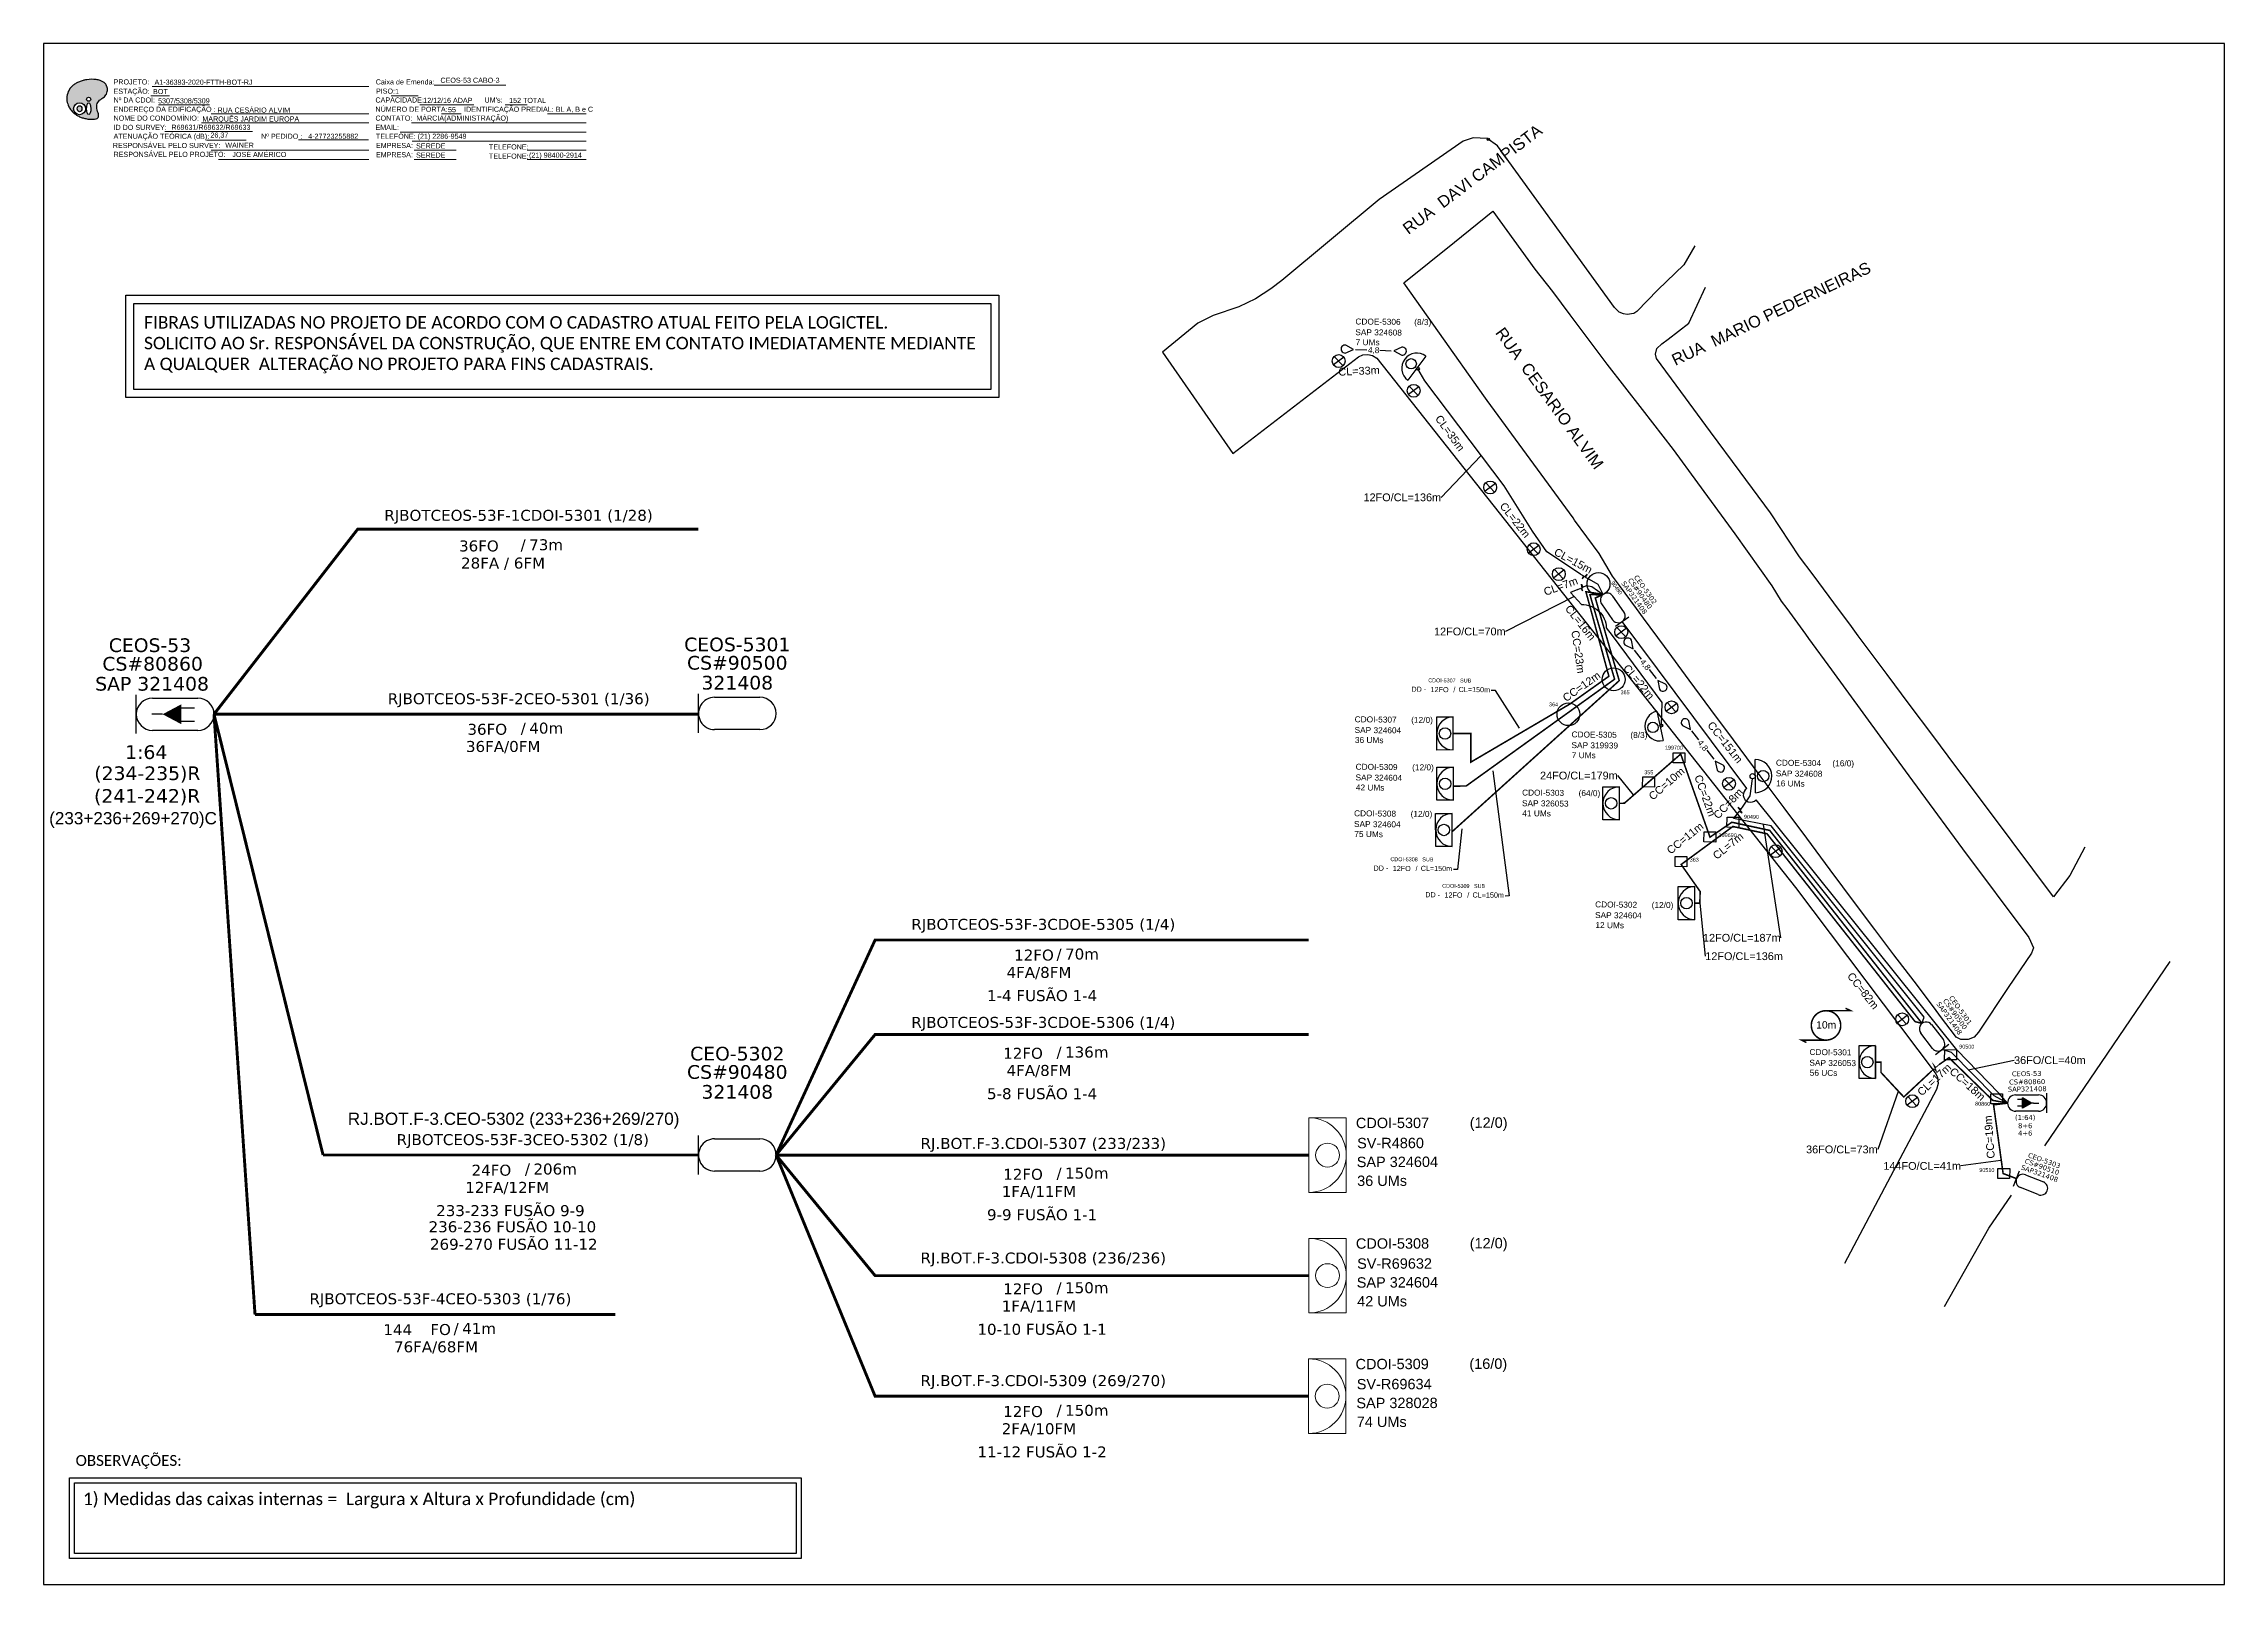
# Model space of a CAD drawing. Header units: millimetres. Extents: x 685560 to 956314, y 7459598 to 7518998.
# Drawn here: x 685560 to 769660, y 7459598 to 7518998 of the extents above; entities that cross this region are included whole.
import ezdxf
from ezdxf.enums import TextEntityAlignment as Align

# ---------------------------------------------------------------- set-up
doc = ezdxf.new("R2010")
doc.units = ezdxf.units.MM
doc.header["$LTSCALE"] = 3
doc.linetypes.add('DIVIDE', pattern=[1.25, 0.5, -0.25, 0, -0.25, 0, -0.25])
for name, color, linetype, lineweight in [("20.0-LEGENDA DOS CDO'S", 1, 'Continuous', 0), ('20.1-CDO_INTERIOR', 1, 'Continuous', 0), ('20.2-CDO_POSTE', 1, 'Continuous', 5), ('40.1-ETIQUETAS', 1, 'Continuous', 20), ('Texto_Cabos', 1, 'Continuous', 20)]:
    doc.layers.add(name, color=color, linetype=linetype, lineweight=lineweight)
for name, color, linetype in [('20.4-CEOS', 1, 'Continuous'), ('CAP a Instalar', 1, 'Continuous'), ('CD a instalar', 1, 'Continuous'), ('CDO_POSTE', 1, 'Continuous'), ('CDOI', 1, 'Continuous'), ('CEO', 1, 'Continuous'), ('EXTRA', 50, 'Continuous'), ('label_cabos', 7, 'Continuous'), ('LAYOUT', 7, 'Continuous'), ('Legenda', 1, 'Continuous'), ('LEGENDAS_INFRAESTRUTURAS', 7, 'Continuous'), ('MUB_DIVISA', 7, 'Continuous'), ('MUB_QUADRAS', 253, 'Continuous'), ('NOS_DE_INFRAESTRUTURA', 7, 'Continuous'), ('SEGMENTO_texto', 253, 'Continuous'), ('SUBIDA_LATERAL', 5, 'Continuous')]:
    doc.layers.add(name, color=color, linetype=linetype)
doc.styles.add('ARIAL', font='arial.ttf')
doc.styles.add('siredit', font='verdana.ttf')
doc.styles.get("Standard").update_dxf_attribs({"font": 'arial.ttf'})
doc.styles.add('WMF-Calibri0', font='calibri.ttf')
doc.linetypes.add('FENCELINE1', pattern='A,0.25,-0.1,[133,ltypeshp.shx,S=0.1,R=0,X=-0.1,Y=0],-0.1,1', length=1.45)
doc.dimstyles.new('CC', dxfattribs={"dimtxt": 1, "dimasz": 2, "dimexe": 0.18, "dimexo": 0.0625, "dimgap": 0.09, "dimtad": 0, "dimdec": 0, "dimrnd": 1, "dimzin": 0, "dimdsep": 46, "dimtxsty": 'siredit', "dimblk": 'NONE', "dimcen": 0, "dimse1": 1, "dimse2": 1, "dimsd1": 1, "dimsd2": 1, "dimclrt": 7, "dimadec": 0, "dimazin": 0, "dimtfac": 1, "dimtdec": 0, "dimtofl": 0, "dimtmove": 0, "dimatfit": 3, "dimfxl": 1, "dimtolj": 1, "dimtzin": 0, "dimarcsym": 0})
doc.dimstyles.new('ISO-25', dxfattribs={"dimtxt": 2.5, "dimasz": 2.5, "dimexe": 1.25, "dimexo": 0.625, "dimtad": 1, "dimtxsty": 'Standard', "dimcen": 2.5, "dimadec": 0, "dimazin": 0, "dimtfac": 1, "dimtmove": 0, "dimatfit": 3, "dimfxl": 1, "dimarcsym": 0})

# ---------------------------------------------------------------- blocks, each defined once
blk = doc.blocks.new('DV')
at = {"linetype": 'Continuous'}
blk.add_circle((0, 0), 0.00000275, dxfattribs=at)
blk = doc.blocks.new('MHMZ')
at = {"color": 5}
blk.add_lwpolyline([(-0.000013, -0.0000119), (-0.000013, 0.0000115), (0.0000143, 0.0000115), (0.0000143, -0.0000119)], close=True, dxfattribs=at)
blk = doc.blocks.new('OI')
h = blk.add_hatch(color=40)
edge = h.paths.add_edge_path()
edge.add_spline(control_points=[(4.35, -0.67), (3.92, -0.99), (3.26, -1.5), (2.81, -2.59), (2.9, -3.5), (3.06, -4.27), (3.31, -4.85), (3.37, -5.39), (3.4, -5.88), (3.2, -6.4), (2.54, -6.61), (1.65, -6.63), (0.55, -6.67), (-0.56, -6.42), (-1.61, -6.14), (-2.77, -5.61), (-3.92, -4.77), (-4.89, -3.7), (-5.34, -2.65), (-5.6, -1.94), (-5.85, -0.96), (-5.71, 0.47), (-5.1, 2.02), (-4.14, 3.02), (-3.3, 3.61), (-2.37, 4.16), (-1.36, 4.44), (-0.56, 4.7), (0.79, 4.85), (2.24, 4.97), (3.79, 4.57), (4.67, 4.21), (5.44, 3.65), (5.76, 2.99), (6.03, 2.21), (6.01, 1.46), (5.72, 0.64), (5.31, 0.08), (4.88, -0.38), (4.51, -0.55), (4.35, -0.67)], knot_values=[0, 0, 0, 0, 1.60434, 2.417191, 3.427595, 4.282808, 4.776746, 5.304182, 5.888771, 6.258406, 6.858137, 7.79129, 8.986195, 10.124242, 11.187857, 12.242908, 13.953784, 15.414161, 16.515391, 17.349188, 17.675853, 19.552021, 21.515531, 22.568638, 23.63245, 24.621084, 25.782718, 26.745347, 27.142653, 29.870543, 31.004649, 31.921532, 32.709589, 33.801391, 34.042471, 35.192333, 35.971461, 36.628871, 37.254359, 37.836911, 37.836911, 37.836911, 37.836911], degree=3, periodic=0)
h.paths.add_polyline_path([(1.13, -0.87, -1), (-0.04, -0.87, -1)], flags=16)
edge = h.paths.add_edge_path(flags=16)
edge.add_ellipse((0.56, -3.59), major_axis=(-0.02, 1.71), ratio=0.361305, start_angle=0, end_angle=360)
h.paths.add_polyline_path([(-0.36, -3.62, -1), (-3.8, -3.62, -1)], flags=16)
edge = h.paths.add_edge_path(flags=0)
edge.add_ellipse((-2.08, -3.62), major_axis=(0, 0.885), ratio=0.758294, start_angle=0, end_angle=360)
at = {"color": 40}
for centre, radius in [((-2.08, -3.62), 1.72), ((0.54, -0.87), 0.587)]:
    blk.add_circle(centre, radius, dxfattribs=at)
blk.add_ellipse((-2.08, -3.62), major_axis=(0, 0.885), ratio=0.758294, start_param=-3.141592653589792, end_param=3.141592653589792, dxfattribs=at)
blk.add_ellipse((0.56, -3.59), major_axis=(-0.02, 1.71), ratio=0.361305, dxfattribs=at)
at = {"color": 40, "start_tangent": (-0.800898, -0.598801), "end_tangent": (-0.800898, -0.598801)}
blk.add_spline([(4.35, -0.67), (3.2, -1.78), (2.9, -2.54), (2.92, -3.55), (3.12, -4.38), (3.28, -4.85), (3.37, -5.37), (3.35, -5.95), (3.2, -6.29), (2.66, -6.55), (1.73, -6.63), (0.54, -6.62), (-0.58, -6.41), (-1.6, -6.11), (-2.56, -5.67), (-3.95, -4.67), (-4.89, -3.56), (-5.37, -2.56), (-5.64, -1.78), (-5.72, -1.46), (-5.63, 0.42), (-4.84, 2.22), (-4.13, 2.99), (-3.27, 3.62), (-2.4, 4.09), (-1.3, 4.47), (-0.37, 4.72), (0.02, 4.77), (2.75, 4.8), (3.85, 4.53), (4.69, 4.16), (5.31, 3.68), (5.85, 2.73), (5.93, 2.5), (5.94, 1.35), (5.67, 0.62), (5.29, 0.08), (4.84, -0.36), (4.35, -0.67)], degree=3, dxfattribs=at)
blk = doc.blocks.new('CEOS_RP_CT_DRT')
at = {"layer": '20.4-CEOS', "color": 0}
for p, q in [((-4.54, 1.19), (-1.19, 1.19)), ((-1.19, -1.19), (-4.54, -1.19))]:
    blk.add_line(p, q, dxfattribs=at)
for points in [[(-5.73, -1.43), (-5.73, 1.44)], [(-3.79, 0), (-4.59, 0)], [(-2.47, 0.48), (-1.45, 0.48)], [(-2.47, -0.52), (-1.45, -0.52)]]:
    blk.add_lwpolyline(points, dxfattribs=at)
blk.add_lwpolyline([(-3.79, 0, 0, 1.47, 0), (-2.41, 0, 1.47, 1.47, 0)], format="xyseb", dxfattribs=at)
for centre, start, end in [((-4.54, 0), 90, 270), ((-1.19, 0), 270, 90)]:
    blk.add_arc(centre, 1.19, start, end, dxfattribs=at)
at = {"layer": '20.4-CEOS', "color": 7, "style": 'siredit'}
for tag, p in [('Nº_DA_CEOS', (-2.86, 5.6)), ('LOCAL', (-2.86, 4.24)), ('SAP', (-2.86, 2.78)), ('RACIO_SPLITAGEM', (-2.86, -1.88)), ('FIBRAS_SPLITTER', (-2.86, -3.58)), ('RESERVA_FINAIS', (-2.86, -6.39)), ('FIBRAS_TOP_C', (-2.86, -5.08))]:
    blk.add_attdef(tag, text='', height=1.01, dxfattribs=at).set_placement(p, align=Align.TOP_CENTER)
blk = doc.blocks.new('ETIQUETA_RS5F')
at = {"layer": '40.1-ETIQUETAS', "color": 0, "style": 'siredit'}
blk.add_text('/', height=1.5, dxfattribs=at).set_placement((1.58, -1.95), align=Align.MIDDLE_RIGHT)
for tag, p in [('ETIQUETA_R_PRIMARIA', (1.21, 4.1)), ('ETIQUETA_R_SECUNDARIA', (1.21, 2.1)), ('F_ATIVAS/F_MORTAS', (1.14, -4.24))]:
    blk.add_attdef(tag, text='', height=1.5, dxfattribs=at).set_placement(p, align=Align.MIDDLE_CENTER)
for tag, p in [('TIPO_CABO', (-6.58, -2.12)), ('CAP_CABO', (0.4, -2.09))]:
    blk.add_attdef(tag, text='', height=1.5, dxfattribs=at).set_placement(p, align=Align.MIDDLE_RIGHT)
blk.add_attdef('METROS', text='', height=1.5, dxfattribs=at).set_placement((2.14, -1.95), align=Align.MIDDLE_LEFT)
for tag, p in [('FUSÃO_1', (0.85, -8.39)), ('FUSÃO_2', (0.85, -10.6)), ('FUSÃO_3', (0.85, -12.93)), ('FUSÃO_4', (0.85, -15.14)), ('FUSÃO_5', (0.85, -17.16))]:
    blk.add_attdef(tag, text='', height=1.5, dxfattribs=at).set_placement(p, align=Align.CENTER)
blk = doc.blocks.new('CDOE-TEXTO PADRÃO')
at = {"layer": "20.0-LEGENDA DOS CDO'S", "color": 0, "style": 'ARIAL'}
for tag, p in [('CDO_N', (0.49, 7.39)), ('CORDOALHA', (0.5, 4.33)), ('SAP', (0.51, 1.67)), ('SPLITER_1', (0.59, -0.91)), ('SPLITER_2', (0.6, -3.55)), ('(XX-XX_F)S', (0.54, -8.29)), ('(XX-XX_L)S', (0.55, -10.83)), ('UMS', (0.55, -13.15))]:
    blk.add_attdef(tag, p, '', height=1.7, rotation=0.118, dxfattribs=at)
blk.add_attdef('FIBRAS_UTILIZADAS', text='', height=1.7, rotation=0.118, dxfattribs=at).set_placement((19.77, 7.43), align=Align.CENTER)
blk = doc.blocks.new('CDOE_CT_POSTE')
at = {"layer": "20.0-LEGENDA DOS CDO'S", "color": 0, "style": 'ARIAL'}
for tag, p in [('CDO_N', (0.12, 5.25)), ('CORDOALHA', (0.12, 4.02)), ('SAP', (0.12, 2.96)), ('1:XX', (0.14, 1.23)), ('UMS', (0.14, 0.22))]:
    blk.add_attdef(tag, p, '', height=0.68, rotation=0.118, dxfattribs=at)
blk.add_attdef('FIBRAS_UTILIZADAS', text='', height=0.68, rotation=0.118, dxfattribs=at).set_placement((7.83, 5.26), align=Align.CENTER)
blk = doc.blocks.new('LEGENDA DOS CABOS')
at = {"layer": 'EXTRA', "style": 'siredit'}
for tag, p in [('ID', (4.6, 0.97)), ('XX', (9.03, 0.97))]:
    blk.add_attdef(tag, text='', height=0.48, rotation=359.69, dxfattribs=at).set_placement(p, align=Align.MIDDLE_CENTER)
at = {"layer": 'Legenda', "color": 7, "style": 'siredit'}
for tag, p in [('TIPO_CABO', (1.31, 0)), ('CABO', (4.69, -0.05)), ('/', (6.81, -0.05)), ('METROS', (10.03, -0.05))]:
    blk.add_attdef(tag, text='', height=0.8, rotation=359.69, dxfattribs=at).set_placement(p, align=Align.MIDDLE_CENTER)
blk = doc.blocks.new('_None')

msp = doc.modelspace()

# ---------------------------------------------------------------- hatches: boundary and pattern name
at = {"linetype": 'Continuous'}
msp.add_hatch(color=5, dxfattribs=at).paths.add_polyline_path([(761870, 7478360), (761870, 7477960), (762223, 7478154)])

# ---------------------------------------------------------------- linework, layer by layer
at = {"color": 7}
for p, q in [((738867, 7506953), (738171, 7506025)), ((747774, 7493261), (748014, 7492126))]:
    msp.add_line(p, q, dxfattribs=at)
for points in [[(685560, 7459598), (769660, 7459598), (769660, 7518998), (685560, 7518998)], [(686554, 7463708), (714779, 7463708), (714779, 7460591), (686554, 7460591)], [(686754, 7463508), (714579, 7463508), (714579, 7460791), (686754, 7460791)]]:
    msp.add_lwpolyline(points, close=True)
at = {"color": 7, "lineweight": 0}
for points in [[(689693, 7516981), (690413, 7516981)], [(689750, 7517342), (698107, 7517342)], [(698964, 7516986), (700007, 7516986)], [(700619, 7517396), (703384, 7517396)], [(689986, 7516644), (691954, 7516644)], [(692028, 7516288), (698107, 7516288)], [(700070, 7516644), (702148, 7516644)], [(700904, 7516288), (701668, 7516288)], [(703363, 7516644), (704206, 7516644)], [(704993, 7516288), (706484, 7516288)], [(690241, 7515608), (693614, 7515608)], [(691653, 7515945), (698107, 7515945)], [(691840, 7515282), (693374, 7515282)], [(695396, 7515283), (698091, 7515283)], [(699308, 7515589), (706487, 7515589)], [(699752, 7515945), (706487, 7515945)], [(699779, 7515233), (706487, 7515233)], [(692028, 7514891), (698107, 7514891)], [(692302, 7514535), (698107, 7514535)], [(699846, 7514891), (701474, 7514891)], [(699846, 7514535), (701474, 7514535)], [(704203, 7514891), (706487, 7514891)], [(704203, 7514535), (706487, 7514535)]]:
    msp.add_lwpolyline(points, dxfattribs=at)
at = {"color": 1, "linetype": 'Continuous'}
for points in [[(688727, 7509299), (722404, 7509299), (722404, 7505356), (688727, 7505356)], [(689041, 7508986), (722090, 7508986), (722090, 7505669), (689041, 7505669)]]:
    msp.add_lwpolyline(points, close=True, dxfattribs=at)
at = {"color": 7}
for points in [[(744722, 7497956), (744443, 7497839), (744864, 7497370, -0.420716), (745825, 7496472), (746054, 7496184), (747965, 7493600), (747946, 7492705), (747946, 7492705), (747946, 7492705)], [(745061, 7498109), (745262, 7498068), (745709, 7497765), (745709, 7497765, -0.875982), (745709, 7497765), (745709, 7497765), (745709, 7497765), (745709, 7497765), (745709, 7497765), (745709, 7497765)]]:
    msp.add_lwpolyline(points, format="xyb", dxfattribs=at)
at = {"linetype": 'Continuous'}
for points in [[(741544, 7494059), (741390, 7494058)], [(740083, 7487162), (739929, 7487160)], [(742078, 7486138), (741924, 7486137)]]:
    msp.add_lwpolyline(points, dxfattribs=at)
at = {"color": 5, "linetype": 'Continuous'}
for points in [[(761870, 7477960), (761870, 7478360)], [(762223, 7478154), (761870, 7478360)], [(762223, 7478154), (761870, 7477960)]]:
    msp.add_lwpolyline(points, dxfattribs=at)
at = {"color": 7}
for centre, radius in [((738299, 7506655), 200), ((738562, 7506457), 53.7), ((747624, 7492637), 200), ((747946, 7492705), 53.7)]:
    msp.add_circle(centre, radius, dxfattribs=at)
at = {"linetype": 'Continuous'}
for centre in [(745523, 7498165), (746109, 7494487), (744365, 7493145)]:
    msp.add_circle(centre, 441, dxfattribs=at)
at = {"color": 7}
for centre, start, end in [((738519, 7506489), 53.09901, 233.09901), ((747894, 7492694), 101.94241, 281.94241)]:
    msp.add_arc(centre, 580, start, end, dxfattribs=at)
at = {"layer": '20.1-CDO_INTERIOR', "color": 1, "lineweight": 18}
for points in [[(735794, 7477586), (735794, 7474711), (734357, 7474711), (734357, 7477586)], [(735794, 7472939), (735794, 7470064), (734357, 7470064), (734357, 7472939)], [(735781, 7468292), (735781, 7465416), (734343, 7465416), (734343, 7468292)]]:
    msp.add_lwpolyline(points, close=True, dxfattribs=at)
for centre in [(735076, 7476149), (735076, 7471501), (735062, 7466854)]:
    msp.add_circle(centre, 460, dxfattribs=at)
for centre in [(734357, 7476149), (734357, 7471501), (734343, 7466854)]:
    msp.add_arc(centre, 1438, 270, 90, dxfattribs=at)
at = {"layer": '20.4-CEOS', "color": 7}
for p, q in [((710813, 7492423), (710813, 7493926)), ((711437, 7493797), (713185, 7493797)), ((713185, 7492551), (711437, 7492551))]:
    msp.add_line(p, q, dxfattribs=at)
at = {"layer": '20.4-CEOS', "color": 5}
for p, q in [((761611, 7478468), (762492, 7478468)), ((761870, 7478291), (761680, 7478291)), ((762806, 7478533), (762806, 7477775)), ((762492, 7477840), (761611, 7477840)), ((761870, 7478029), (761680, 7478029)), ((762295, 7478154), (762223, 7478154)), ((762295, 7478154), (762507, 7478154)), ((710813, 7475401), (710813, 7476904)), ((711437, 7476776), (713185, 7476776)), ((713185, 7475530), (711437, 7475530))]:
    msp.add_line(p, q, dxfattribs=at)
at = {"layer": '20.4-CEOS', "color": 7}
for centre, start_param, end_param in [((711437, 7493174), 0.00656, 3.148153), ((713185, 7493174), 3.148153, 6.289745)]:
    msp.add_ellipse(centre, major_axis=(4, 623), ratio=1, start_param=start_param, end_param=end_param, dxfattribs=at)
at = {"layer": '20.4-CEOS', "color": 5}
for centre, major_axis, start_param, end_param in [((761611, 7478154), (-1, -314), 3.145711, 6.287303), ((762492, 7478154), (-4, -314), 0.012071, 3.153663), ((711437, 7476153), (4, 623), 0.00656, 3.148153), ((713185, 7476153), (4, 623), 3.148153, 6.289745)]:
    msp.add_ellipse(centre, major_axis=major_axis, ratio=1, start_param=start_param, end_param=end_param, dxfattribs=at)
at = {"layer": 'CAP a Instalar', "color": 7, "linetype": 'FENCELINE1', "ltscale": 0.05}
msp.add_lwpolyline([(744831, 7498547), (743527, 7499405), (742982, 7500205), (741884, 7501952), (738821, 7505996), (738562, 7506457), (738562, 7506457), (738562, 7506457)], dxfattribs=at)
at = {"layer": 'CAP a Instalar', "color": 8, "ltscale": 8, "const_width": 113}
msp.add_lwpolyline([(692131, 7493146), (697670, 7500276), (710813, 7500276)], dxfattribs=at)
at = {"layer": 'CAP a Instalar', "color": 5, "ltscale": 8, "const_width": 113}
for points in [[(692131, 7493146), (696337, 7476153)], [(696337, 7476153), (710813, 7476153)]]:
    msp.add_lwpolyline(points, dxfattribs=at)
at = {"layer": 'CAP a Instalar', "color": 7, "ltscale": 8, "const_width": 113}
for points in [[(692131, 7493146), (693713, 7470002)], [(692131, 7493146), (710814, 7493146)], [(713808, 7476153), (717626, 7484441), (734350, 7484441)], [(713808, 7476153), (717626, 7480796), (734350, 7480796)], [(693713, 7470002), (693713, 7470002), (707611, 7470002)]]:
    msp.add_lwpolyline(points, dxfattribs=at)
at = {"layer": 'CAP a Instalar', "color": 7}
for points in [[(751099, 7489603), (751375, 7490004), (751467, 7490656), (751467, 7490656), (751467, 7490656)], [(757999, 7481225), (758077, 7481464), (752187, 7488837), (750734, 7489121), (750879, 7489303)], [(761297, 7478151), (760786, 7478430), (759132, 7480109), (758775, 7480214), (758775, 7480214), (758775, 7480214)]]:
    msp.add_lwpolyline(points, dxfattribs=at)
at = {"layer": 'CAP a Instalar', "color": 1, "ltscale": 8, "const_width": 113}
for points in [[(713808, 7476149), (734350, 7476149)], [(713808, 7476149), (717626, 7471501), (734350, 7471501)], [(713808, 7476149), (717626, 7466854), (734350, 7466854)]]:
    msp.add_lwpolyline(points, dxfattribs=at)
at = {"layer": 'CD a instalar', "color": 5}
for p, q in [((751250, 7490287), (746437, 7496718)), ((759347, 7480211), (751602, 7489846)), ((760962, 7478530), (759347, 7480211)), ((761297, 7478151), (760962, 7478530)), ((761297, 7478151), (761297, 7478151)), ((761297, 7478151), (761297, 7478151))]:
    msp.add_line(p, q, dxfattribs=at)
at = {"layer": 'CD a instalar', "color": 7}
msp.add_line((758403, 7480263), (757950, 7480853), dxfattribs=at)
at = {"layer": 'CD a instalar', "const_width": 60}
for points in [[(745709, 7497765), (745400, 7497626), (746323, 7494439), (739865, 7488605), (739865, 7488605), (739865, 7488605), (739865, 7488605)], [(745709, 7497765), (745038, 7497867), (745924, 7494608), (744419, 7493538), (740597, 7491296), (740597, 7492403), (739922, 7492403), (739922, 7492403), (739922, 7492403)], [(745709, 7497765), (745194, 7497751), (746144, 7494495), (740420, 7490378), (739922, 7490373), (739922, 7490373), (739922, 7490373)]]:
    msp.add_lwpolyline(points, dxfattribs=at)
at = {"layer": 'CD a instalar', "color": 7}
msp.add_lwpolyline([(745709, 7497765), (745516, 7498142), (745173, 7498336), (745173, 7498336), (745173, 7498336), (745173, 7498336), (745173, 7498336), (745173, 7498336), (745173, 7498336)], dxfattribs=at)
at = {"layer": 'CD a instalar', "color": 7, "const_width": 60}
msp.add_lwpolyline([(761297, 7478151), (760759, 7478086), (761127, 7475437), (761127, 7475437), (761644, 7475242), (761644, 7475242), (761644, 7475242)], dxfattribs=at)
at = {"layer": 'CD a instalar', "color": 5}
msp.add_arc((751391, 7490038), 286, 119.59271, 317.79709, dxfattribs=at)
at = {"layer": 'CD a instalar', "color": 7}
msp.add_arc((758160, 7481015), 265, 37.54283, 217.54283, dxfattribs=at)
at = {"layer": 'CDO_POSTE', "color": 7}
msp.add_lwpolyline([(751577, 7490120), (751560, 7491395)], dxfattribs=at)
for centre, radius in [((751467, 7490756), 99.8), ((751871, 7490761), 220)]:
    msp.add_circle(centre, radius, dxfattribs=at)
msp.add_arc((751568, 7490758), 638, 270.73661, 90.73661, dxfattribs=at)
at = {"layer": 'CDOI'}
for p, q in [((739285, 7493040), (739922, 7493041)), ((739285, 7491765), (739285, 7493040)), ((739923, 7491766), (739285, 7491765)), ((739289, 7491101), (739927, 7491102)), ((739290, 7489826), (739289, 7491101)), ((739243, 7489320), (739881, 7489321)), ((739244, 7488045), (739243, 7489320)), ((739927, 7489827), (739290, 7489826)), ((739881, 7488046), (739244, 7488045))]:
    msp.add_line(p, q, dxfattribs=at)
at = {"layer": 'CDOI', "color": 8}
for p, q in [((745694, 7490348), (746331, 7490349)), ((745694, 7489073), (745694, 7490348)), ((746332, 7489074), (745694, 7489073)), ((748599, 7485224), (748598, 7486499)), ((748598, 7486499), (749236, 7486499)), ((749236, 7485224), (748599, 7485224)), ((755572, 7479096), (755571, 7480371)), ((756209, 7479096), (755572, 7479096))]:
    msp.add_line(p, q, dxfattribs=at)
at = {"layer": 'CDOI', "color": 7}
msp.add_line((755571, 7480371), (756209, 7480371), dxfattribs=at)
at = {"layer": 'CDOI'}
for points in [[(739923, 7491766), (739922, 7493041)], [(739927, 7489827), (739927, 7491102)], [(739881, 7488046), (739881, 7489321)]]:
    msp.add_lwpolyline(points, dxfattribs=at)
at = {"layer": 'CDOI', "color": 8, "const_width": 60}
for points in [[(757999, 7481225), (757999, 7481225), (757999, 7481225), (752126, 7488666), (750668, 7488980), (749823, 7488406), (748694, 7491609), (746519, 7489712), (746519, 7489712), (746332, 7489711), (746332, 7489711), (746332, 7489711)], [(757999, 7481225), (757733, 7481292), (752024, 7488535), (750704, 7488817), (748711, 7487352), (749443, 7486311), (749432, 7485862), (749236, 7485862), (749236, 7485862), (749236, 7485862)], [(754297, 7481715), (755242, 7481715), (755053, 7481809)], [(754297, 7480581), (753352, 7480581), (753541, 7480486)], [(756209, 7479096), (756209, 7480371)], [(761297, 7478151), (760727, 7478258), (759040, 7479902), (758671, 7479647), (758671, 7479647), (758671, 7479647)], [(758365, 7479386), (757296, 7478389), (756417, 7479334), (756417, 7479734), (756209, 7479734), (756209, 7479734), (756209, 7479734)]]:
    msp.add_lwpolyline(points, dxfattribs=at)
at = {"layer": 'CDOI', "color": 8}
for points in [[(746332, 7489074), (746331, 7490349)], [(749236, 7485224), (749236, 7486499)]]:
    msp.add_lwpolyline(points, dxfattribs=at)
at = {"layer": 'CDOI', "color": 8, "const_width": 60}
msp.add_lwpolyline([(754297, 7481715, 1.000012), (754297, 7480581, 0.999978)], format="xyb", close=True, dxfattribs=at)
at = {"layer": 'CDOI'}
for centre in [(739604, 7492403), (739608, 7490464), (739562, 7488683)]:
    msp.add_circle(centre, 220, dxfattribs=at)
at = {"layer": 'CDOI', "color": 8}
for centre in [(746013, 7489711), (748917, 7485862), (755890, 7479733)]:
    msp.add_circle(centre, 220, dxfattribs=at)
at = {"layer": 'CDOI'}
for centre in [(739922, 7492403), (739927, 7490464), (739881, 7488683)]:
    msp.add_arc(centre, 637, 90.02759, 270.02759, dxfattribs=at)
at = {"layer": 'CDOI', "color": 8}
for centre in [(746332, 7489711), (749236, 7485862), (756209, 7479734)]:
    msp.add_arc(centre, 637, 90.02759, 270.02759, dxfattribs=at)
at = {"layer": 'CEO', "color": 5}
for p, q in [((746503, 7497087), (746079, 7497698)), ((745643, 7497396), (746067, 7496784))]:
    msp.add_line(p, q, dxfattribs=at)
at = {"layer": 'CEO', "color": 7}
for p, q in [((758371, 7481177), (758824, 7480586)), ((762484, 7474623), (761793, 7474898)), ((761989, 7475391), (762680, 7475116))]:
    msp.add_line(p, q, dxfattribs=at)
at = {"layer": 'CEO', "color": 5}
msp.add_lwpolyline([(746174, 7496535), (746699, 7496900)], dxfattribs=at)
at = {"layer": 'CEO', "color": 7}
for points in [[(759029, 7480409), (758522, 7480019)], [(761526, 7474945), (761762, 7475540)]]:
    msp.add_lwpolyline(points, dxfattribs=at)
at = {"layer": 'CEO', "color": 5}
for centre, start, end in [((745861, 7497547), 34.78287, 214.78287), ((746285, 7496936), 214.78287, 34.78287)]:
    msp.add_arc(centre, 265, start, end, dxfattribs=at)
at = {"layer": 'CEO', "color": 7}
for centre, start, end in [((758614, 7480425), 217.54283, 37.54283), ((761891, 7475144), 68.3324, 248.3324), ((762582, 7474869), 248.3324, 68.3324)]:
    msp.add_arc(centre, 265, start, end, dxfattribs=at)
at = {"layer": 'LAYOUT'}
for points in [[(736077, 7507211), (735784, 7507372, 1.175638), (735760, 7507069), (736077, 7507211)], [(737630, 7507160), (737935, 7506992, 1.175638), (737935, 7507296), (737630, 7507160)], [(746854, 7495669), (746790, 7495997, 1.175638), (746541, 7495821), (746854, 7495669)], [(747813, 7494446), (747879, 7494105, 1.175638), (748113, 7494300), (747813, 7494446)], [(749070, 7492556), (749006, 7492884, 1.175638), (748758, 7492707), (749070, 7492556)], [(750029, 7491332), (750096, 7490991, 1.175638), (750329, 7491186), (750029, 7491332)]]:
    msp.add_lwpolyline(points, format="xyb", dxfattribs=at)
for points in [[(736148, 7507208), (736585, 7507193)], [(737095, 7507177), (737532, 7507161)], [(746898, 7495613), (747167, 7495268)], [(747482, 7494867), (747751, 7494522)], [(749114, 7492499), (749383, 7492154)], [(749698, 7491753), (749967, 7491408)]]:
    msp.add_lwpolyline(points, dxfattribs=at)
at = {"layer": 'MUB_QUADRAS', "linetype": 'Continuous'}
for points in [[(749234, 7511199), (748809, 7510464), (747816, 7509510), (747001, 7508668), (746883, 7508593), (746626, 7508550), (746486, 7508582), (746315, 7508647), (746143, 7508829), (741627, 7515054), (741236, 7515335), (740691, 7515362), (740304, 7515238), (737064, 7512986), (733314, 7509860), (732892, 7509539), (732294, 7509162), (731659, 7508852), (730665, 7508511), (730068, 7508225), (728715, 7507106), (731427, 7503198), (736266, 7506927), (736440, 7506999), (736627, 7507014), (736809, 7506971), (736969, 7506872), (753126, 7486470), (758505, 7479323), (758593, 7479158), (758623, 7478909), (758556, 7478681), (755005, 7471973)], [(744545, 7500713), (741234, 7505243), (741103, 7505426), (739394, 7507836), (738010, 7509774), (739965, 7511349), (741447, 7512543), (743066, 7510298), (743755, 7509439), (744423, 7508541), (745847, 7506639), (747210, 7504896), (748406, 7503353), (749344, 7502063), (750787, 7500099), (752209, 7498093), (752569, 7497506), (752782, 7497215), (753500, 7496232), (753623, 7496066), (754510, 7494854), (756379, 7492298), (757495, 7490774), (758598, 7489266), (759557, 7487955), (762113, 7484533), (762293, 7484138), (762218, 7483932), (761324, 7482614), (760181, 7480892), (760013, 7480700), (759785, 7480599), (759502, 7480605), (759314, 7480701), (759208, 7480841), (758795, 7481393), (758398, 7481915), (757696, 7482852), (756907, 7483872), (756178, 7484849), (755438, 7485840), (754463, 7487147), (753556, 7488365), (752686, 7489530), (751757, 7490775), (750729, 7492155), (749851, 7493333), (749023, 7494459), (748072, 7495752), (747262, 7496853), (746987, 7497227), (746339, 7498109), (746069, 7498467), (745552, 7499337), (744603, 7500629), (744545, 7500713)], [(759551, 7490808), (759310, 7491130), (758413, 7492328), (757507, 7493539), (756656, 7494676), (755698, 7495956), (755542, 7496169), (755210, 7496616), (754816, 7497150), (753799, 7498525), (753277, 7499214), (752158, 7500906), (750990, 7502487), (749847, 7504035), (748704, 7505583), (747760, 7506858), (747718, 7507024), (747768, 7507249), (747966, 7507425), (748209, 7507600), (749004, 7508218), (749647, 7509609)], [(764276, 7488014), (763702, 7486931), (763070, 7486102), (761477, 7488234), (760409, 7489660), (759551, 7490808)], [(762738, 7476508), (767571, 7483613)], [(758869, 7470316), (760582, 7473335), (761446, 7474608)]]:
    msp.add_lwpolyline(points, dxfattribs=at)
at = {"layer": 'NOS_DE_INFRAESTRUTURA', "color": 1}
for points in [[(735704, 7506907), (735306, 7506610)], [(735335, 7506939), (735675, 7506578)], [(738595, 7505762), (738197, 7505465)], [(738226, 7505794), (738567, 7505433)], [(741546, 7502036), (741149, 7501739)], [(741177, 7502068), (741518, 7501707)], [(743219, 7499654), (742822, 7499357)], [(742850, 7499686), (743191, 7499325)], [(744192, 7498694), (743795, 7498397)], [(743823, 7498726), (744164, 7498365)], [(746600, 7496459), (746202, 7496162)], [(746231, 7496491), (746572, 7496130)], [(748539, 7493561), (748141, 7493264)], [(748170, 7493593), (748510, 7493231)], [(750757, 7490611), (750359, 7490314)], [(750388, 7490643), (750728, 7490282)], [(752556, 7488013), (752159, 7487716)], [(752187, 7488045), (752528, 7487684)], [(757064, 7481561), (757404, 7481200)], [(757433, 7481529), (757035, 7481232)], [(757821, 7478374), (757424, 7478076)], [(757452, 7478406), (757793, 7478044)]]:
    msp.add_lwpolyline(points, dxfattribs=at)
for centre in [(735505, 7506759), (738396, 7505614), (741347, 7501887), (743021, 7499506), (743994, 7498546), (746401, 7496310), (748340, 7493412), (750558, 7490462), (752357, 7487864), (757234, 7481380), (757623, 7478225)]:
    msp.add_circle(centre, 248, dxfattribs=at)
at = {"layer": 'SUBIDA_LATERAL', "linetype": 'DIVIDE', "ltscale": 50000}
for points in [[(744831, 7498547), (744943, 7498480), (744893, 7498371), (745088, 7498545), (745015, 7498433), (745173, 7498336)], [(744722, 7497956), (744842, 7498008), (744901, 7497904), (744873, 7498164), (744922, 7498039), (745061, 7498109)], [(750879, 7489303), (750958, 7489407), (751060, 7489346), (750908, 7489558), (751012, 7489474), (751099, 7489603)]]:
    msp.add_lwpolyline(points, dxfattribs=at)
at = {"layer": 'SUBIDA_LATERAL', "linetype": 'DIVIDE', "ltscale": 50000, "const_width": 37.5}
msp.add_lwpolyline([(758365, 7479386), (758463, 7479472), (758551, 7479391), (758446, 7479630), (758530, 7479526), (758671, 7479647)], dxfattribs=at)

# ---------------------------------------------------------------- block references
at = {"color": 7, "xscale": 133.5316317715348, "yscale": 133.531631808728, "zscale": 133.5316317680364, "rotation": 0.1532895858424417}
msp.add_blockref('OI', (687224, 7516971), dxfattribs=at)
at = {"layer": "20.0-LEGENDA DOS CDO'S", "color": 7}
ref = msp.add_blockref('CDOE_CT_POSTE', (736088, 7506404), dxfattribs=dict(at, xscale=336.9599999974602, yscale=336.9600000120699, zscale=336.96, rotation=359.3512023950458))
ref.add_attrib('CDO_N', 'CDOE-5306', (736148, 7508172), dxfattribs={"color": 0, "height": 229.1, "rotation": 359.46919, "style": 'ARIAL', "width": 1})
ref.add_attrib('SAP', 'SAP 324608', (736144, 7507759), dxfattribs={"color": 0, "height": 229.1, "rotation": 359.46919, "style": 'ARIAL', "width": 1})
ref.add_attrib('UMS', '7 UMs', (736157, 7507374), dxfattribs={"color": 0, "height": 229.1, "rotation": 359.46919, "style": 'ARIAL', "width": 1})
ref.add_attrib('FIBRAS_UTILIZADAS', '(8/3)', dxfattribs={"color": 0, "height": 229.1, "rotation": 359.46919, "style": 'ARIAL', "width": 1}).set_placement((738745, 7508148), align=Align.CENTER)
at = {"layer": "20.0-LEGENDA DOS CDO'S", "color": 1}
ref = msp.add_blockref('CDOE_CT_POSTE', (736060, 7491068), dxfattribs=dict(at, xscale=336.9599999974602, yscale=336.9600000120699, zscale=336.96, rotation=359.3512023950458))
ref.add_attrib('CDO_N', 'CDOI-5307', (736120, 7492836), dxfattribs={"color": 0, "height": 229.1, "rotation": 359.46919, "style": 'ARIAL', "width": 1})
ref.add_attrib('SAP', 'SAP 324604', (736116, 7492423), dxfattribs={"color": 0, "height": 229.1, "rotation": 359.46919, "style": 'ARIAL', "width": 1})
ref.add_attrib('UMS', '36 UMs', (736129, 7492038), dxfattribs={"color": 0, "height": 229.1, "rotation": 359.46919, "style": 'ARIAL', "width": 1})
ref.add_attrib('FIBRAS_UTILIZADAS', '(12/0)', dxfattribs={"color": 0, "height": 229.1, "rotation": 359.46919, "style": 'ARIAL', "width": 1}).set_placement((738718, 7492812), align=Align.CENTER)
at = {"layer": "20.0-LEGENDA DOS CDO'S", "color": 7}
ref = msp.add_blockref('CDOE_CT_POSTE', (744423, 7490484), dxfattribs=dict(at, xscale=336.9599999974602, yscale=336.9600000120699, zscale=336.96, rotation=359.3512023950458))
ref.add_attrib('CDO_N', 'CDOE-5305', (744484, 7492252), dxfattribs={"color": 0, "height": 229.1, "rotation": 359.46919, "style": 'ARIAL', "width": 1})
ref.add_attrib('SAP', 'SAP 319939', (744480, 7491839), dxfattribs={"color": 0, "height": 229.1, "rotation": 359.46919, "style": 'ARIAL', "width": 1})
ref.add_attrib('UMS', '7 UMs', (744492, 7491454), dxfattribs={"color": 0, "height": 229.1, "rotation": 359.46919, "style": 'ARIAL', "width": 1})
ref.add_attrib('FIBRAS_UTILIZADAS', '(8/3)', dxfattribs={"color": 0, "height": 229.1, "rotation": 359.46919, "style": 'ARIAL', "width": 1}).set_placement((747081, 7492228), align=Align.CENTER)
at = {"layer": "20.0-LEGENDA DOS CDO'S", "color": 1}
ref = msp.add_blockref('CDOE_CT_POSTE', (736096, 7489239), dxfattribs=dict(at, xscale=336.9599999974602, yscale=336.9600000120699, zscale=336.96, rotation=359.3512023950458))
ref.add_attrib('CDO_N', 'CDOI-5309', (736156, 7491007), dxfattribs={"color": 0, "height": 229.1, "rotation": 359.46919, "style": 'ARIAL', "width": 1})
ref.add_attrib('SAP', 'SAP 324604', (736153, 7490594), dxfattribs={"color": 0, "height": 229.1, "rotation": 359.46919, "style": 'ARIAL', "width": 1})
ref.add_attrib('UMS', '42 UMs', (736165, 7490209), dxfattribs={"color": 0, "height": 229.1, "rotation": 359.46919, "style": 'ARIAL', "width": 1})
ref.add_attrib('FIBRAS_UTILIZADAS', '(12/0)', dxfattribs={"color": 0, "height": 229.1, "rotation": 359.46919, "style": 'ARIAL', "width": 1}).set_placement((738754, 7490983), align=Align.CENTER)
at = {"layer": "20.0-LEGENDA DOS CDO'S", "color": 7}
ref = msp.add_blockref('CDOE_CT_POSTE', (752303, 7489395), dxfattribs=dict(at, xscale=336.9599999974602, yscale=336.9600000120699, zscale=336.96, rotation=359.3512023950458))
ref.add_attrib('CDO_N', 'CDOE-5304', (752364, 7491162), dxfattribs={"color": 0, "height": 229.1, "rotation": 359.46919, "style": 'ARIAL', "width": 1})
ref.add_attrib('SAP', 'SAP 324608', (752360, 7490750), dxfattribs={"color": 0, "height": 229.1, "rotation": 359.46919, "style": 'ARIAL', "width": 1})
ref.add_attrib('UMS', '16 UMs', (752372, 7490365), dxfattribs={"color": 0, "height": 229.1, "rotation": 359.46919, "style": 'ARIAL', "width": 1})
ref.add_attrib('FIBRAS_UTILIZADAS', '(16/0)', dxfattribs={"color": 0, "height": 229.1, "rotation": 359.46919, "style": 'ARIAL', "width": 1}).set_placement((754961, 7491138), align=Align.CENTER)
at = {"layer": "20.0-LEGENDA DOS CDO'S", "color": 8}
ref = msp.add_blockref('CDOE_CT_POSTE', (742515, 7488244), dxfattribs=dict(at, xscale=336.9599999974602, yscale=336.9600000120699, zscale=336.96, rotation=359.3512023950458))
ref.add_attrib('CDO_N', 'CDOI-5303', (742576, 7490012), dxfattribs={"color": 0, "height": 229.1, "rotation": 359.46919, "style": 'ARIAL', "width": 1})
ref.add_attrib('SAP', 'SAP 326053', (742572, 7489600), dxfattribs={"color": 0, "height": 229.1, "rotation": 359.46919, "style": 'ARIAL', "width": 1})
ref.add_attrib('UMS', '41 UMs', (742584, 7489214), dxfattribs={"color": 0, "height": 229.1, "rotation": 359.46919, "style": 'ARIAL', "width": 1})
ref.add_attrib('FIBRAS_UTILIZADAS', '(64/0)', dxfattribs={"color": 0, "height": 229.1, "rotation": 359.46919, "style": 'ARIAL', "width": 1}).set_placement((745173, 7489988), align=Align.CENTER)
at = {"layer": "20.0-LEGENDA DOS CDO'S", "color": 1}
ref = msp.add_blockref('CDOE_CT_POSTE', (736037, 7487444), dxfattribs=dict(at, xscale=336.9599999974602, yscale=336.9600000120699, zscale=336.96, rotation=359.3512023950458))
ref.add_attrib('CDO_N', 'CDOI-5308', (736097, 7489212), dxfattribs={"color": 0, "height": 229.1, "rotation": 359.46919, "style": 'ARIAL', "width": 1})
ref.add_attrib('SAP', 'SAP 324604', (736094, 7488799), dxfattribs={"color": 0, "height": 229.1, "rotation": 359.46919, "style": 'ARIAL', "width": 1})
ref.add_attrib('UMS', '75 UMs', (736106, 7488414), dxfattribs={"color": 0, "height": 229.1, "rotation": 359.46919, "style": 'ARIAL', "width": 1})
ref.add_attrib('FIBRAS_UTILIZADAS', '(12/0)', dxfattribs={"color": 0, "height": 229.1, "rotation": 359.46919, "style": 'ARIAL', "width": 1}).set_placement((738695, 7489188), align=Align.CENTER)
at = {"layer": "20.0-LEGENDA DOS CDO'S", "color": 8}
ref = msp.add_blockref('CDOE_CT_POSTE', (745334, 7483932), dxfattribs=dict(at, xscale=336.9599999974602, yscale=336.9600000120699, zscale=336.96, rotation=359.3512023950458))
ref.add_attrib('CDO_N', 'CDOI-5302', (745394, 7485699), dxfattribs={"color": 0, "height": 229.1, "rotation": 359.46919, "style": 'ARIAL', "width": 1})
ref.add_attrib('SAP', 'SAP 324604', (745390, 7485287), dxfattribs={"color": 0, "height": 229.1, "rotation": 359.46919, "style": 'ARIAL', "width": 1})
ref.add_attrib('UMS', '12 UMs', (745403, 7484901), dxfattribs={"color": 0, "height": 229.1, "rotation": 359.46919, "style": 'ARIAL', "width": 1})
ref.add_attrib('FIBRAS_UTILIZADAS', '(12/0)', dxfattribs={"color": 0, "height": 229.1, "rotation": 359.46919, "style": 'ARIAL', "width": 1}).set_placement((747992, 7485675), align=Align.CENTER)
at = {"layer": '20.2-CDO_POSTE', "color": 1}
ref = msp.add_blockref('CDOE-TEXTO PADRÃO', (736709, 7473861), dxfattribs=dict(at, xscale=235.1462406851351, yscale=235.1462407410145, zscale=235.1462399999999))
ref.add_attrib('CDO_N', 'CDOI-5307', (736168, 7477186), dxfattribs={"layer": "20.0-LEGENDA DOS CDO'S", "color": 0, "height": 399.7, "rotation": 0.11799, "style": 'ARIAL'})
ref.add_attrib('CORDOALHA', 'SV-R4860', (736216, 7476412), dxfattribs={"layer": "20.0-LEGENDA DOS CDO'S", "color": 0, "height": 399.7, "rotation": 0.11799, "style": 'ARIAL'})
ref.add_attrib('SAP', 'SAP 324604', (736200, 7475685), dxfattribs={"layer": "20.0-LEGENDA DOS CDO'S", "color": 0, "height": 399.7, "rotation": 0.11799, "style": 'ARIAL'})
ref.add_attrib('FIBRAS_UTILIZADAS', '(12/0)', dxfattribs={"layer": "20.0-LEGENDA DOS CDO'S", "color": 0, "height": 399.7, "rotation": 0.11799, "style": 'ARIAL'}).set_placement((741287, 7477200), align=Align.CENTER)
ref.add_attrib('UMS', '36 UMs', (736216, 7474958), dxfattribs={"layer": "20.0-LEGENDA DOS CDO'S", "color": 0, "height": 399.7, "rotation": 0.11799, "style": 'ARIAL'})
ref = msp.add_blockref('CDOE-TEXTO PADRÃO', (736709, 7469213), dxfattribs=dict(at, xscale=235.1462406851351, yscale=235.1462407410145, zscale=235.1462399999999))
ref.add_attrib('CDO_N', 'CDOI-5308', (736168, 7472538), dxfattribs={"layer": "20.0-LEGENDA DOS CDO'S", "color": 0, "height": 399.7, "rotation": 0.11799, "style": 'ARIAL'})
ref.add_attrib('CORDOALHA', 'SV-R69632', (736216, 7471764), dxfattribs={"layer": "20.0-LEGENDA DOS CDO'S", "color": 0, "height": 399.7, "rotation": 0.11799, "style": 'ARIAL'})
ref.add_attrib('SAP', 'SAP 324604', (736200, 7471038), dxfattribs={"layer": "20.0-LEGENDA DOS CDO'S", "color": 0, "height": 399.7, "rotation": 0.11799, "style": 'ARIAL'})
ref.add_attrib('FIBRAS_UTILIZADAS', '(12/0)', dxfattribs={"layer": "20.0-LEGENDA DOS CDO'S", "color": 0, "height": 399.7, "rotation": 0.11799, "style": 'ARIAL'}).set_placement((741287, 7472553), align=Align.CENTER)
ref.add_attrib('UMS', '42 UMs', (736216, 7470311), dxfattribs={"layer": "20.0-LEGENDA DOS CDO'S", "color": 0, "height": 399.7, "rotation": 0.11799, "style": 'ARIAL'})
ref = msp.add_blockref('CDOE-TEXTO PADRÃO', (736695, 7464566), dxfattribs=dict(at, xscale=235.1462406851351, yscale=235.1462407410145, zscale=235.1462399999999))
ref.add_attrib('CDO_N', 'CDOI-5309', (736155, 7467891), dxfattribs={"layer": "20.0-LEGENDA DOS CDO'S", "color": 0, "height": 399.7, "rotation": 0.11799, "style": 'ARIAL'})
ref.add_attrib('CORDOALHA', 'SV-R69634', (736202, 7467117), dxfattribs={"layer": "20.0-LEGENDA DOS CDO'S", "color": 0, "height": 399.7, "rotation": 0.11799, "style": 'ARIAL'})
ref.add_attrib('SAP', 'SAP 328028', (736186, 7466390), dxfattribs={"layer": "20.0-LEGENDA DOS CDO'S", "color": 0, "height": 399.7, "rotation": 0.11799, "style": 'ARIAL'})
ref.add_attrib('FIBRAS_UTILIZADAS', '(16/0)', dxfattribs={"layer": "20.0-LEGENDA DOS CDO'S", "color": 0, "height": 399.7, "rotation": 0.11799, "style": 'ARIAL'}).set_placement((741273, 7467905), align=Align.CENTER)
ref.add_attrib('UMS', '74 UMs', (736202, 7465664), dxfattribs={"layer": "20.0-LEGENDA DOS CDO'S", "color": 0, "height": 399.7, "rotation": 0.11799, "style": 'ARIAL'})
at = {"layer": '20.4-CEOS', "color": 5}
ref = msp.add_blockref('CEOS_RP_CT_DRT', (692131, 7493144), dxfattribs=dict(at, xscale=522.9501896724105, yscale=522.9501897096634, zscale=522.9501884006401))
ref.add_attrib('Nº_DA_CEOS', 'CEOS-53', dxfattribs={"color": 5, "height": 528, "style": 'siredit'}).set_placement((689662, 7496071), align=Align.TOP_CENTER)
ref.add_attrib('LOCAL', 'CS#80860', dxfattribs={"color": 5, "height": 528, "style": 'siredit'}).set_placement((689765, 7495354), align=Align.TOP_CENTER)
ref.add_attrib('SAP', 'SAP 321408', dxfattribs={"color": 5, "height": 528, "style": 'siredit'}).set_placement((689743, 7494583), align=Align.TOP_CENTER)
ref.add_attrib('RACIO_SPLITAGEM', '1:64', dxfattribs={"color": 5, "height": 528, "style": 'siredit'}).set_placement((689518, 7491947), align=Align.TOP_CENTER)
ref.add_attrib('FIBRAS_SPLITTER', '(234-235)R', dxfattribs={"color": 5, "height": 528, "style": 'siredit'}).set_placement((689561, 7491134), align=Align.TOP_CENTER)
ref.add_attrib('FIBRAS_TOP_C', '(241-242)R', dxfattribs={"color": 5, "height": 528, "style": 'siredit'}).set_placement((689553, 7490259), align=Align.TOP_CENTER)
at = {"layer": '40.1-ETIQUETAS', "color": 8}
ref = msp.add_blockref('ETIQUETA_RS5F', (703706, 7500231), dxfattribs=dict(at, xscale=282.1754845045507, yscale=282.1754844486713, zscale=282.175488))
ref.add_attrib('ETIQUETA_R_SECUNDARIA', 'RJBOTCEOS-53F-1CDOI-5301 (1/28)', dxfattribs={"color": 0, "height": 423.26, "style": 'siredit'}).set_placement((703875, 7500813), align=Align.MIDDLE_CENTER)
ref.add_attrib('CAP_CABO', '36FO', dxfattribs={"color": 0, "height": 423.3, "style": 'siredit'}).set_placement((703111, 7499633), align=Align.MIDDLE_RIGHT)
ref.add_attrib('METROS', '73m', dxfattribs={"color": 0, "height": 423.3, "style": 'siredit'}).set_placement((704286, 7499679), align=Align.MIDDLE_LEFT)
ref.add_attrib('F_ATIVAS/F_MORTAS', '28FA / 6FM', dxfattribs={"color": 0, "height": 423.3, "style": 'siredit'}).set_placement((703278, 7498972), align=Align.MIDDLE_CENTER)
at = {"layer": '40.1-ETIQUETAS', "color": 7}
ref = msp.add_blockref('ETIQUETA_RS5F', (703711, 7493161), dxfattribs=dict(at, xscale=282.1754845045507, yscale=282.1754844486713, zscale=282.175488))
ref.add_attrib('ETIQUETA_R_SECUNDARIA', 'RJBOTCEOS-53F-2CEO-5301 (1/36)', dxfattribs={"color": 0, "height": 423.26, "style": 'siredit'}).set_placement((703880, 7493743), align=Align.MIDDLE_CENTER)
ref.add_attrib('CAP_CABO', '36FO', dxfattribs={"color": 0, "height": 423.3, "style": 'siredit'}).set_placement((703434, 7492564), align=Align.MIDDLE_RIGHT)
ref.add_attrib('METROS', '40m', dxfattribs={"color": 0, "height": 423.3, "style": 'siredit'}).set_placement((704291, 7492609), align=Align.MIDDLE_LEFT)
ref.add_attrib('F_ATIVAS/F_MORTAS', '36FA/0FM', dxfattribs={"color": 0, "height": 423.3, "style": 'siredit'}).set_placement((703283, 7491902), align=Align.MIDDLE_CENTER)
ref = msp.add_blockref('ETIQUETA_RS5F', (724373, 7484451), dxfattribs=dict(at, xscale=282.1754845045507, yscale=282.1754844486713, zscale=282.175488))
ref.add_attrib('ETIQUETA_R_SECUNDARIA', 'RJBOTCEOS-53F-3CDOE-5305 (1/4)', dxfattribs={"color": 0, "height": 423.26, "style": 'siredit'}).set_placement((724112, 7485045), align=Align.MIDDLE_CENTER)
ref.add_attrib('CAP_CABO', '12FO', dxfattribs={"color": 0, "height": 423.3, "style": 'siredit'}).set_placement((724518, 7483860), align=Align.MIDDLE_RIGHT)
ref.add_attrib('METROS', '70m', dxfattribs={"color": 0, "height": 423.3, "style": 'siredit'}).set_placement((724952, 7483900), align=Align.MIDDLE_LEFT)
ref.add_attrib('F_ATIVAS/F_MORTAS', '4FA/8FM', dxfattribs={"color": 0, "height": 423.3, "style": 'siredit'}).set_placement((723945, 7483192), align=Align.MIDDLE_CENTER)
ref.add_attrib('FUSÃO_1', '1-4 FUSÃO 1-4', dxfattribs={"color": 0, "height": 423.26, "style": 'siredit'}).set_placement((724065, 7482084), align=Align.CENTER)
ref = msp.add_blockref('ETIQUETA_RS5F', (724373, 7480671), dxfattribs=dict(at, xscale=282.1754845045507, yscale=282.1754844486713, zscale=282.175488))
ref.add_attrib('ETIQUETA_R_SECUNDARIA', 'RJBOTCEOS-53F-3CDOE-5306 (1/4)', dxfattribs={"color": 0, "height": 423.26, "style": 'siredit'}).set_placement((724112, 7481265), align=Align.MIDDLE_CENTER)
ref.add_attrib('CAP_CABO', '12FO', dxfattribs={"color": 0, "height": 423.3, "style": 'siredit'}).set_placement((724096, 7480074), align=Align.MIDDLE_RIGHT)
ref.add_attrib('METROS', '136m', dxfattribs={"color": 0, "height": 423.3, "style": 'siredit'}).set_placement((724952, 7480120), align=Align.MIDDLE_LEFT)
ref.add_attrib('F_ATIVAS/F_MORTAS', '4FA/8FM', dxfattribs={"color": 0, "height": 423.3, "style": 'siredit'}).set_placement((723945, 7479412), align=Align.MIDDLE_CENTER)
ref.add_attrib('FUSÃO_1', '5-8 FUSÃO 1-4', dxfattribs={"color": 0, "height": 423.26, "style": 'siredit'}).set_placement((724065, 7478304), align=Align.CENTER)
at = {"layer": '40.1-ETIQUETAS', "color": 5}
ref = msp.add_blockref('ETIQUETA_RS5F', (703870, 7476163), dxfattribs=dict(at, xscale=282.1754845045507, yscale=282.1754844486713, zscale=282.175488))
ref.add_attrib('ETIQUETA_R_SECUNDARIA', 'RJBOTCEOS-53F-3CEO-5302 (1/8)', dxfattribs={"color": 0, "height": 423.26, "style": 'siredit'}).set_placement((704039, 7476745), align=Align.MIDDLE_CENTER)
ref.add_attrib('CAP_CABO', '24FO', dxfattribs={"color": 0, "height": 423.3, "style": 'siredit'}).set_placement((703593, 7475566), align=Align.MIDDLE_RIGHT)
ref.add_attrib('METROS', '206m', dxfattribs={"color": 0, "height": 423.3, "style": 'siredit'}).set_placement((704450, 7475611), align=Align.MIDDLE_LEFT)
ref.add_attrib('F_ATIVAS/F_MORTAS', '12FA/12FM', dxfattribs={"color": 0, "height": 423.3, "style": 'siredit'}).set_placement((703442, 7474904), align=Align.MIDDLE_CENTER)
ref.add_attrib('FUSÃO_1', '233-233 FUSÃO 9-9', dxfattribs={"color": 0, "height": 423.26, "style": 'siredit'}).set_placement((703562, 7473796), align=Align.CENTER)
ref.add_attrib('FUSÃO_2', '236-236 FUSÃO 10-10', dxfattribs={"color": 0, "height": 423.26, "style": 'siredit'}).set_placement((703638, 7473174), align=Align.CENTER)
ref.add_attrib('FUSÃO_3', '269-270 FUSÃO 11-12', dxfattribs={"color": 0, "height": 423.26, "style": 'siredit'}).set_placement((703691, 7472499), align=Align.CENTER)
at = {"layer": '40.1-ETIQUETAS', "color": 1}
ref = msp.add_blockref('ETIQUETA_RS5F', (724373, 7476004), dxfattribs=dict(at, xscale=282.1754845045507, yscale=282.1754844486713, zscale=282.175488))
ref.add_attrib('ETIQUETA_R_SECUNDARIA', 'RJ.BOT.F-3.CDOI-5307 (233/233)', dxfattribs={"color": 0, "height": 423.26, "style": 'siredit'}).set_placement((724112, 7476598), align=Align.MIDDLE_CENTER)
ref.add_attrib('CAP_CABO', '12FO', dxfattribs={"color": 0, "height": 423.3, "style": 'siredit'}).set_placement((724096, 7475407), align=Align.MIDDLE_RIGHT)
ref.add_attrib('METROS', '150m', dxfattribs={"color": 0, "height": 423.3, "style": 'siredit'}).set_placement((724952, 7475453), align=Align.MIDDLE_LEFT)
ref.add_attrib('F_ATIVAS/F_MORTAS', '1FA/11FM', dxfattribs={"color": 0, "height": 423.3, "style": 'siredit'}).set_placement((723945, 7474745), align=Align.MIDDLE_CENTER)
ref.add_attrib('FUSÃO_1', '9-9 FUSÃO 1-1', dxfattribs={"color": 0, "height": 423.26, "style": 'siredit'}).set_placement((724065, 7473638), align=Align.CENTER)
ref = msp.add_blockref('ETIQUETA_RS5F', (724373, 7471587), dxfattribs=dict(at, xscale=282.1754845045507, yscale=282.1754844486713, zscale=282.175488))
ref.add_attrib('ETIQUETA_R_SECUNDARIA', 'RJ.BOT.F-3.CDOI-5308 (236/236)', dxfattribs={"color": 0, "height": 423.26, "style": 'siredit'}).set_placement((724112, 7472181), align=Align.MIDDLE_CENTER)
ref.add_attrib('CAP_CABO', '12FO', dxfattribs={"color": 0, "height": 423.3, "style": 'siredit'}).set_placement((724096, 7470990), align=Align.MIDDLE_RIGHT)
ref.add_attrib('METROS', '150m', dxfattribs={"color": 0, "height": 423.3, "style": 'siredit'}).set_placement((724952, 7471035), align=Align.MIDDLE_LEFT)
ref.add_attrib('F_ATIVAS/F_MORTAS', '1FA/11FM', dxfattribs={"color": 0, "height": 423.3, "style": 'siredit'}).set_placement((723945, 7470328), align=Align.MIDDLE_CENTER)
ref.add_attrib('FUSÃO_1', '10-10 FUSÃO 1-1', dxfattribs={"color": 0, "height": 423.26, "style": 'siredit'}).set_placement((724065, 7469220), align=Align.CENTER)
at = {"layer": '40.1-ETIQUETAS', "color": 7}
ref = msp.add_blockref('ETIQUETA_RS5F', (701121, 7470015), dxfattribs=dict(at, xscale=282.1754845045507, yscale=282.1754844486713, zscale=282.175488))
ref.add_attrib('ETIQUETA_R_SECUNDARIA', 'RJBOTCEOS-53F-4CEO-5303 (1/76)', dxfattribs={"color": 0, "height": 423.26, "style": 'siredit'}).set_placement((700861, 7470608), align=Align.MIDDLE_CENTER)
ref.add_attrib('TIPO_CABO', '144', dxfattribs={"color": 0, "height": 423.3, "style": 'siredit'}).set_placement((699771, 7469418), align=Align.MIDDLE_RIGHT)
ref.add_attrib('CAP_CABO', ' FO', dxfattribs={"color": 0, "height": 423.3, "style": 'siredit'}).set_placement((701266, 7469424), align=Align.MIDDLE_RIGHT)
ref.add_attrib('METROS', '41m', dxfattribs={"color": 0, "height": 423.3, "style": 'siredit'}).set_placement((701701, 7469463), align=Align.MIDDLE_LEFT)
ref.add_attrib('F_ATIVAS/F_MORTAS', '76FA/68FM', dxfattribs={"color": 0, "height": 423.3, "style": 'siredit'}).set_placement((700693, 7468756), align=Align.MIDDLE_CENTER)
at = {"layer": '40.1-ETIQUETAS', "color": 1}
ref = msp.add_blockref('ETIQUETA_RS5F', (724373, 7466859), dxfattribs=dict(at, xscale=282.1754845045507, yscale=282.1754844486713, zscale=282.175488))
ref.add_attrib('ETIQUETA_R_SECUNDARIA', 'RJ.BOT.F-3.CDOI-5309 (269/270)', dxfattribs={"color": 0, "height": 423.26, "style": 'siredit'}).set_placement((724112, 7467453), align=Align.MIDDLE_CENTER)
ref.add_attrib('CAP_CABO', '12FO', dxfattribs={"color": 0, "height": 423.3, "style": 'siredit'}).set_placement((724096, 7466262), align=Align.MIDDLE_RIGHT)
ref.add_attrib('METROS', '150m', dxfattribs={"color": 0, "height": 423.3, "style": 'siredit'}).set_placement((724952, 7466308), align=Align.MIDDLE_LEFT)
ref.add_attrib('F_ATIVAS/F_MORTAS', '2FA/10FM', dxfattribs={"color": 0, "height": 423.3, "style": 'siredit'}).set_placement((723945, 7465600), align=Align.MIDDLE_CENTER)
ref.add_attrib('FUSÃO_1', '11-12 FUSÃO 1-2', dxfattribs={"color": 0, "height": 423.26, "style": 'siredit'}).set_placement((724065, 7464493), align=Align.CENTER)
at = {"layer": 'CDOI', "color": 8}
ref = msp.add_blockref('CDOE_CT_POSTE', (753600, 7478239), dxfattribs=dict(at, xscale=336.9599999974602, yscale=336.9600000120699, zscale=336.96, rotation=359.3512023950458))
ref.add_attrib('CDO_N', 'CDOI-5301', (753660, 7480007), dxfattribs={"layer": "20.0-LEGENDA DOS CDO'S", "color": 0, "height": 229.1, "rotation": 359.46919, "style": 'ARIAL', "width": 1})
ref.add_attrib('SAP', 'SAP 326053', (753656, 7479594), dxfattribs={"layer": "20.0-LEGENDA DOS CDO'S", "color": 0, "height": 229.1, "rotation": 359.46919, "style": 'ARIAL', "width": 1})
ref.add_attrib('UMS', '56 UCs', (753669, 7479209), dxfattribs={"layer": "20.0-LEGENDA DOS CDO'S", "color": 0, "height": 229.1, "rotation": 359.46919, "style": 'ARIAL', "width": 1})
at = {"layer": 'label_cabos', "color": 0}
ref = msp.add_blockref('LEGENDA DOS CABOS', (738275, 7494109), dxfattribs=dict(at, xscale=248.4261858910322, yscale=248.426185965538, zscale=248.4261858910333))
ref.add_attrib('ID', 'CDOI-5307   SUB', dxfattribs={"layer": 'EXTRA', "height": 149.06, "rotation": 359.69001, "style": 'ARIAL'}).set_placement((739787, 7494372), align=Align.CENTER)
ref.add_attrib('CABO', '12FO', dxfattribs={"layer": 'Legenda', "color": 7, "height": 198.7, "rotation": 359.69001, "style": 'ARIAL'}).set_placement((739396, 7494096), align=Align.MIDDLE_CENTER)
ref.add_attrib('METROS', 'CL=150m', dxfattribs={"layer": 'Legenda', "color": 7, "height": 198.7, "rotation": 359.69001, "style": 'ARIAL'}).set_placement((740736, 7494096), align=Align.MIDDLE_CENTER)
ref.add_attrib('/', '/', dxfattribs={"layer": 'Legenda', "color": 7, "height": 199, "rotation": 359.69001, "style": 'ARIAL'}).set_placement((739966, 7494096), align=Align.MIDDLE_CENTER)
ref.add_attrib('TIPO_CABO', 'DD -', dxfattribs={"layer": 'Legenda', "color": 7, "height": 198.7, "rotation": 359.69001, "style": 'ARIAL'}).set_placement((738593, 7494108), align=Align.MIDDLE_CENTER)
ref = msp.add_blockref('LEGENDA DOS CABOS', (736814, 7487212), dxfattribs=dict(at, xscale=248.4261858910322, yscale=248.426185965538, zscale=248.4261858910333))
ref.add_attrib('ID', 'CDOI-5308   SUB', dxfattribs={"layer": 'EXTRA', "height": 149.06, "rotation": 359.69001, "style": 'ARIAL'}).set_placement((738327, 7487475), align=Align.CENTER)
ref.add_attrib('CABO', '12FO', dxfattribs={"layer": 'Legenda', "color": 7, "height": 198.7, "rotation": 359.69001, "style": 'ARIAL'}).set_placement((737936, 7487199), align=Align.MIDDLE_CENTER)
ref.add_attrib('METROS', 'CL=150m', dxfattribs={"layer": 'Legenda', "color": 7, "height": 198.7, "rotation": 359.69001, "style": 'ARIAL'}).set_placement((739275, 7487199), align=Align.MIDDLE_CENTER)
ref.add_attrib('/', '/', dxfattribs={"layer": 'Legenda', "color": 7, "height": 199, "rotation": 359.69001, "style": 'ARIAL'}).set_placement((738506, 7487199), align=Align.MIDDLE_CENTER)
ref.add_attrib('TIPO_CABO', 'DD -', dxfattribs={"layer": 'Legenda', "color": 7, "height": 198.7, "rotation": 359.69001, "style": 'ARIAL'}).set_placement((737133, 7487211), align=Align.MIDDLE_CENTER)
ref = msp.add_blockref('LEGENDA DOS CABOS', (738810, 7486188), dxfattribs=dict(at, xscale=248.4261858910322, yscale=248.426185965538, zscale=248.4261858910333))
ref.add_attrib('ID', 'CDOI-5309   SUB', dxfattribs={"layer": 'EXTRA', "height": 149.06, "rotation": 359.69001, "style": 'ARIAL'}).set_placement((740322, 7486451), align=Align.CENTER)
ref.add_attrib('CABO', '12FO', dxfattribs={"layer": 'Legenda', "color": 7, "height": 198.7, "rotation": 359.69001, "style": 'ARIAL'}).set_placement((739931, 7486175), align=Align.MIDDLE_CENTER)
ref.add_attrib('METROS', 'CL=150m', dxfattribs={"layer": 'Legenda', "color": 7, "height": 198.7, "rotation": 359.69001, "style": 'ARIAL'}).set_placement((741271, 7486175), align=Align.MIDDLE_CENTER)
ref.add_attrib('/', '/', dxfattribs={"layer": 'Legenda', "color": 7, "height": 199, "rotation": 359.69001, "style": 'ARIAL'}).set_placement((740501, 7486175), align=Align.MIDDLE_CENTER)
ref.add_attrib('TIPO_CABO', 'DD -', dxfattribs={"layer": 'Legenda', "color": 7, "height": 198.7, "rotation": 359.69001, "style": 'ARIAL'}).set_placement((739128, 7486187), align=Align.MIDDLE_CENTER)
at = {"layer": 'MUB_DIVISA', "xscale": 16697923.61899102, "yscale": 16697923.61899102, "zscale": 16697923.61899102, "rotation": 359.297320164475}
msp.add_blockref('DV', (741271, 7515310), dxfattribs=at)
msp.add_blockref('DV', (741271, 7515310), dxfattribs=at)
at = {"layer": 'NOS_DE_INFRAESTRUTURA', "color": 5}
for p, xscale, yscale, zscale, rotation in [((748618, 7491467), 16697923.61899103, 16697923.61899104, 16697923.61899104, 359.297084943642), ((747443, 7490539), 16697923.61899103, 16697923.61899104, 16697923.61899104, 359.2971128337197), ((750696, 7488982), 16697923.61899103, 16697923.61899103, 16697923.61899103, 359.2970271673394), ((749808, 7488416), 16697923.61899103, 16697923.61899103, 16697923.61899103, 359.2970485227119), ((748695, 7487468), 16697923.61899104, 16697923.61899104, 16697923.61899104, 359.2970747815193), ((759092, 7480021), 16697923.61899103, 16697923.61899103, 16697923.61899103, 359.296795916005), ((760868, 7478321), 16697923.61899104, 16697923.61899104, 16697923.61899104, 359.2967474081751), ((761143, 7475443), 16697923.61899104, 16697923.61899104, 16697923.61899104, 359.2967345234583)]:
    msp.add_blockref('MHMZ', p, dxfattribs=dict(at, xscale=xscale, yscale=yscale, zscale=zscale, rotation=rotation))

# ---------------------------------------------------------------- texts
at = {"color": 7, "lineweight": 0, "style": 'ARIAL'}
for s, p in [('PROJETO:', (688258, 7517424)), ('ESTAÇÃO:', (688258, 7517064)), ('Nº DA CDOI:', (688258, 7516726)), ('CAPACIDADE:', (698357, 7516726)), ('Caixa de Emenda:', (698369, 7517424)), ('PISO:', (698377, 7517068)), ("UM's:", (702564, 7516726)), ('ENDEREÇO DA EDIFICAÇÃO :', (688258, 7516370)), ('NOME DO CONDOMÍNIO:', (688258, 7516028)), ('CONTATO:  MÁRCIA(ADMINISTRAÇÃO) ', (698357, 7516028)), ('NÚMERO DE PORTA:', (698357, 7516370)), ('IDENTIFICAÇÃO PREDIAL: BL A, B e C', (701776, 7516370)), ('RESPONSÁVEL PELO SURVEY:', (688231, 7514973)), ('ATENUAÇÃO TEÓRICA (dB):', (688258, 7515329)), ('ID DO SURVEY:', (688258, 7515671)), ('Nº PEDIDO :   4-27723255882', (693950, 7515330)), ('EMAIL:', (698357, 7515671)), ('TELEFONE: (21) 2286-9549 ', (698377, 7515329)), ('RESPONSÁVEL PELO PROJETO:', (688258, 7514631)), ('EMPRESA:', (698377, 7514973)), ('EMPRESA:', (698377, 7514617)), ('TELEFONE:', (702733, 7514918)), ('TELEFONE:', (702733, 7514562))]:
    msp.add_text(s, height=197.2, dxfattribs=at).set_placement(p)
at = {"color": 7, "style": 'ARIAL'}
for s, height, p in [('BOT', 197.2, (689780, 7517053)), ('A1-36393-2020-FTTH-BOT-RJ ', 197.2, (689837, 7517414)), ('1', 197, (699113, 7517052)), ('12/12/16 ADAP', 197.2, (700199, 7516712)), ('CEOS-53 CABO-3', 197.2, (700863, 7517488)), ('152 TOTAL', 197.2, (703512, 7516710)), ('MARQUÊS JARDIM EUROPA', 197.2, (691682, 7515996)), ('RUA CESÁRIO ALVIM', 197.2, (692266, 7516338)), ('55', 197.2, (701156, 7516354)), ('R69631/R69632/R69633', 197.2, (690489, 7515675)), ('26,37', 197.2, (691994, 7515374)), ('WAINER', 197.2, (692566, 7514983)), ('JOSÉ AMÉRICO', 197.2, (692840, 7514627)), ('SEREDE', 197.2, (699924, 7514957)), ('SEREDE', 197.2, (699924, 7514601)), ('(21) 98400-2914', 197.2, (704280, 7514601))]:
    msp.add_text(s, height=height, dxfattribs=at).set_placement(p)
msp.add_text('5307/5308/5309', height=197.2, dxfattribs=at).set_placement((690969, 7516694), align=Align.CENTER)
at = {"linetype": 'Continuous'}
for s, rotation, p in [('90480', 306.3045, (745991, 7498206)), ('364', 359.29718, (743617, 7493449)), ('365', 359.29715, (746374, 7493917))]:
    msp.add_text(s, height=150, rotation=rotation, dxfattribs=at).set_placement(p)
at = {"color": 1, "style": 'ARIAL'}
for s, p in [('(233+236+269+270)C', (685774, 7488900)), ('RJ.BOT.F-3.CEO-5302 (233+236+269/270)', (697291, 7477314))]:
    msp.add_text(s, height=471.94, dxfattribs=at).set_placement(p)
at = {"color": 1, "insert": (689432, 7508493), "char_height": 480, "width": 44349.1, "attachment_point": 1, "style": 'WMF-Calibri0'}
msp.add_mtext('FIBRAS UTILIZADAS NO PROJETO DE ACORDO COM O CADASTRO ATUAL FEITO PELA LOGICTEL.\\PSOLICITO AO Sr. RESPONSÁVEL DA CONSTRUÇÃO, QUE ENTRE EM CONTATO IMEDIATAMENTE MEDIANTE\\PA QUALQUER  ALTERAÇÃO NO PROJETO PARA FINS CADASTRAIS.', dxfattribs=at)
at = {"attachment_point": 1, "style": 'WMF-Calibri0'}
for s, insert, char_height, width in [('OBSERVAÇÕES:', (686794, 7464585), 420, 38805.46), ('1) Medidas das caixas internas =  Largura x Altura x Profundidade (cm)', (687076, 7463135), 480, 44349.1)]:
    msp.add_mtext(s, dxfattribs=dict(at, insert=insert, char_height=char_height, width=width))
at = {"layer": '20.4-CEOS', "color": 5, "style": 'siredit'}
msp.add_text('CEOS-53', height=190.1, rotation=0.79781, dxfattribs=at).set_placement((761467, 7479187))
for tag, text, rotation, p in [('CS#90480', 'CS-XXXX', 305.53676, (747205, 7497855)), ('CEO-5302', 'CEOSXXX', 305.53676, (747413, 7498004)), ('SAP321408', 'SAP 321406', 305.53676, (746981, 7497695)), ('CS#80860', 'CS-XXXX', 0.79781, (762052, 7479069)), ('SAP321408', 'SAP 321406', 0.79781, (762056, 7478793))]:
    msp.add_attdef(tag, text=text, height=190.1, rotation=rotation, dxfattribs=at).set_placement(p, align=Align.TOP_CENTER)
at = {"layer": '20.4-CEOS', "color": 7, "style": 'siredit'}
for tag, text, p in [('CEOS-5301', 'CEOSXXX', (712311, 7496099)), ('CS#90500', 'CS-XXXX', (712311, 7495392)), ('321408', 'SAP 321406', (712311, 7494625))]:
    msp.add_attdef(tag, text=text, height=528, dxfattribs=at).set_placement(p, align=Align.TOP_CENTER)
for tag, text, rotation, p in [('SAP321408', 'SAP 321406', 305.53676, (759130, 7481481)), ('CS#90500', 'CS-XXXX', 305.53676, (759354, 7481641)), ('CEO-5301', 'CEOSXXX', 305.53676, (759562, 7481789)), ('SAP321408', 'SAP 321406', 340.27945, (762568, 7475530)), ('CS#90510', 'CS-XXXX', 340.27945, (762661, 7475789)), ('CEO-5303', 'CEOSXXX', 340.27945, (762747, 7476029))]:
    msp.add_attdef(tag, text=text, height=190.1, rotation=rotation, dxfattribs=at).set_placement(p, align=Align.TOP_CENTER)
at = {"layer": '20.4-CEOS', "color": 5, "style": 'siredit'}
for tag, text, height, p in [('CEO-5302', 'CEOSXXX', 528, (712311, 7480324)), ('CS#90480', 'CS-XXXX', 528, (712311, 7479617)), ('321408', 'SAP 321406', 528, (712311, 7478850)), ('(1:64)', '1:XX', 190.1, (761978, 7477694)), ('8+6', '(xx-xx)S', 190.1, (761978, 7477375)), ('4+6', '(xx-xx)C', 190.1, (761978, 7477092))]:
    msp.add_attdef(tag, text=text, height=height, dxfattribs=at).set_placement(p, align=Align.TOP_CENTER)
at = {"layer": 'CDOI', "color": 8}
msp.add_text('10m', height=283.5, dxfattribs=at).set_placement((753920, 7481028))
at = {"layer": 'CDOI', "color": 7, "linetype": 'DIVIDE', "style": 'siredit'}
for s, p in [('CDOI-5307 (96/0)', (737288, 7475231)), ('SAP319909', (737288, 7475229)), ('CDOI-5307 (96/0)', (737288, 7470583)), ('SAP319909', (737288, 7470582)), ('CDOI-5307 (96/0)', (737274, 7468205)), ('SAP319909', (737274, 7468203))]:
    msp.add_text(s, height=1.2, rotation=359.97241, dxfattribs=at).set_placement(p, align=Align.MIDDLE_LEFT)
at = {"layer": 'CDOI', "color": 1, "linetype": 'DIVIDE', "style": 'siredit'}
for p in [(737288, 7475226), (737288, 7470579), (737274, 7468200)]:
    msp.add_text("66 UC's", height=1.2, rotation=359.97241, dxfattribs=at).set_placement(p, align=Align.MIDDLE_LEFT)
at = {"layer": 'label_cabos', "linetype": 'DIVIDE', "char_height": 300, "attachment_point": 1, "style": 'ARIAL'}
for s, heights, insert, rotation in [('CL=33m', [0], (735484, 7506492), 2.62017), ('CL=35m', [0], (739449, 7504718), 305.97197), ('CL=22m', [0], (741928, 7501350), 308.37666), ('CL=15m', [0], (743920, 7499572), 331.6351), ('CL=7m', [0], (743374, 7497989), 20.00265), ('CL=16m', [0], (744450, 7497394), 308.37666), ('CC=23m', [0], (744771, 7496396), 278.22701), ('CL=22m', [0], (746685, 7495104), 309.73503), ('CC=12m', [1.87], (744103, 7493853), 35.41361), ('CC=151m', [0], (749940, 7492902), 308.20341), ('CC=10m', [0], (747422, 7490036), 41.09648), ('CC=22m', [0], (749496, 7490844), 289.82213), ('CC=8m', [0], (749923, 7489286), 46.65978), ('CC=11m', [0], (748116, 7487961), 38.82748), ('CL=7m', [0], (749895, 7487759), 38.82748), ('CC=82m', [0], (755331, 7483230), 308.20341), ('CL=17m', [0], (757783, 7478626), 42.72215), ('CC=18m', [0], (759234, 7479554), 318.18226), ('CC=19m', [0], (760508, 7476003), 94.21278)]:
    msp.add_mtext_dynamic_manual_height_columns(s, width=1463.88, gutter_width=5, heights=heights, dxfattribs=dict(at, insert=insert, rotation=rotation))
at = {"layer": 'label_cabos', "linetype": 'Continuous', "char_height": 300}
for s, insert, attachment_point in [('12FO/CL=136m', (739454, 7501504), 6), ('12FO/CL=70m', (741941, 7496333), 6), ('24FO/CL=179m', (746264, 7490779), 6), ('12FO/CL=187m', (752546, 7484524), 6), ('12FO/CL=136m', (749641, 7483815), 4), ('36FO/CL=40m', (761549, 7479806), 4), ('36FO/CL=73m', (756289, 7476365), 6), ('144FO/CL=41m', (759502, 7475729), 6)]:
    msp.add_mtext(s, dxfattribs=dict(at, insert=insert, attachment_point=attachment_point))
at = {"layer": 'LAYOUT', "style": 'ARIAL'}
for rotation, p in [(358.01336, (736853, 7507184)), (307.97371, (747333, 7495057)), (307.97371, (749549, 7491943))]:
    msp.add_text('4,8', height=225, rotation=rotation, dxfattribs=at).set_placement(p, align=Align.MIDDLE_CENTER)
at = {"layer": 'LEGENDAS_INFRAESTRUTURAS', "color": 5}
for s, rotation, p in [('199700', 359.29708, (748082, 7491786)), ('355', 359.2971, (747288, 7490832)), ('90490', 359.29702, (751127, 7489117)), ('199690', 359.29704, (750154, 7488412)), ('363', 359.29707, (749041, 7487463)), ('90500', 359.29679, (759434, 7480258)), ('80860', 359.29674, (760047, 7478054)), ('90510', 359.29673, (760208, 7475501))]:
    msp.add_text(s, height=150, rotation=rotation, dxfattribs=at).set_placement(p)
at = {"layer": 'SEGMENTO_texto', "color": 253}
for s, rotation, p in [('RUA  DAVI CAMPISTA', 37.11273, (738191, 7511620)), ('RUA  MARIO PEDERNEIRAS', 25.55034, (748483, 7506570)), ('RUA  CESARIO ALVIM', 306.05268, (741522, 7507848))]:
    msp.add_text(s, height=450, rotation=rotation, dxfattribs=at).set_placement(p)
at = {"layer": 'Texto_Cabos', "color": 1, "insert": (710882, 7472397), "char_height": 1.2, "attachment_point": 5, "style": 'siredit'}
msp.add_mtext('233-236 FUSÃO 9-12\\P241-242 FUSÃO 13-14\\P269-270 FUSÃO 15-16', dxfattribs=at)

# ---------------------------------------------------------------- leaders
at = {"layer": 'label_cabos', "linetype": 'Continuous', "annotation_type": 0, "has_hookline": 1}
for points, hookline_direction, text_width in [([(740990, 7503113), (739456, 7501504), (739455, 7501504)], 1, 2918), ([(744584, 7497682), (741942, 7496333), (741941, 7496333)], 1, 2688), ([(746873, 7490036), (746265, 7490779), (746264, 7490779)], 1, 2952), ([(751875, 7488897), (752547, 7484524), (752546, 7484524)], 1, 2918), ([(749427, 7485859), (749639, 7483815), (749640, 7483815)], 0, 2918), ([(759785, 7479430), (761548, 7479806)], 0, 2714), ([(757078, 7478605), (756291, 7476365), (756290, 7476365)], 1, 2714), ([(761043, 7475946), (759503, 7475729)], 1, 2918)]:
    msp.add_leader(points, dimstyle='ISO-25', override={"dimasz": 1, "dimtad": 0}, dxfattribs=dict(at, hookline_direction=hookline_direction, text_width=text_width))
at = {"layer": 'label_cabos'}
for points in [[(742471, 7492602), (741546, 7494059), (741544, 7494059)], [(741451, 7490959), (742080, 7486138), (742078, 7486138)], [(740247, 7488723), (740085, 7487162), (740083, 7487162)]]:
    msp.add_leader(points, dimstyle='CC', override={"dimgap": 0.09, "dimtad": 0}, dxfattribs=at)

doc.saveas('drawing.dxf')
